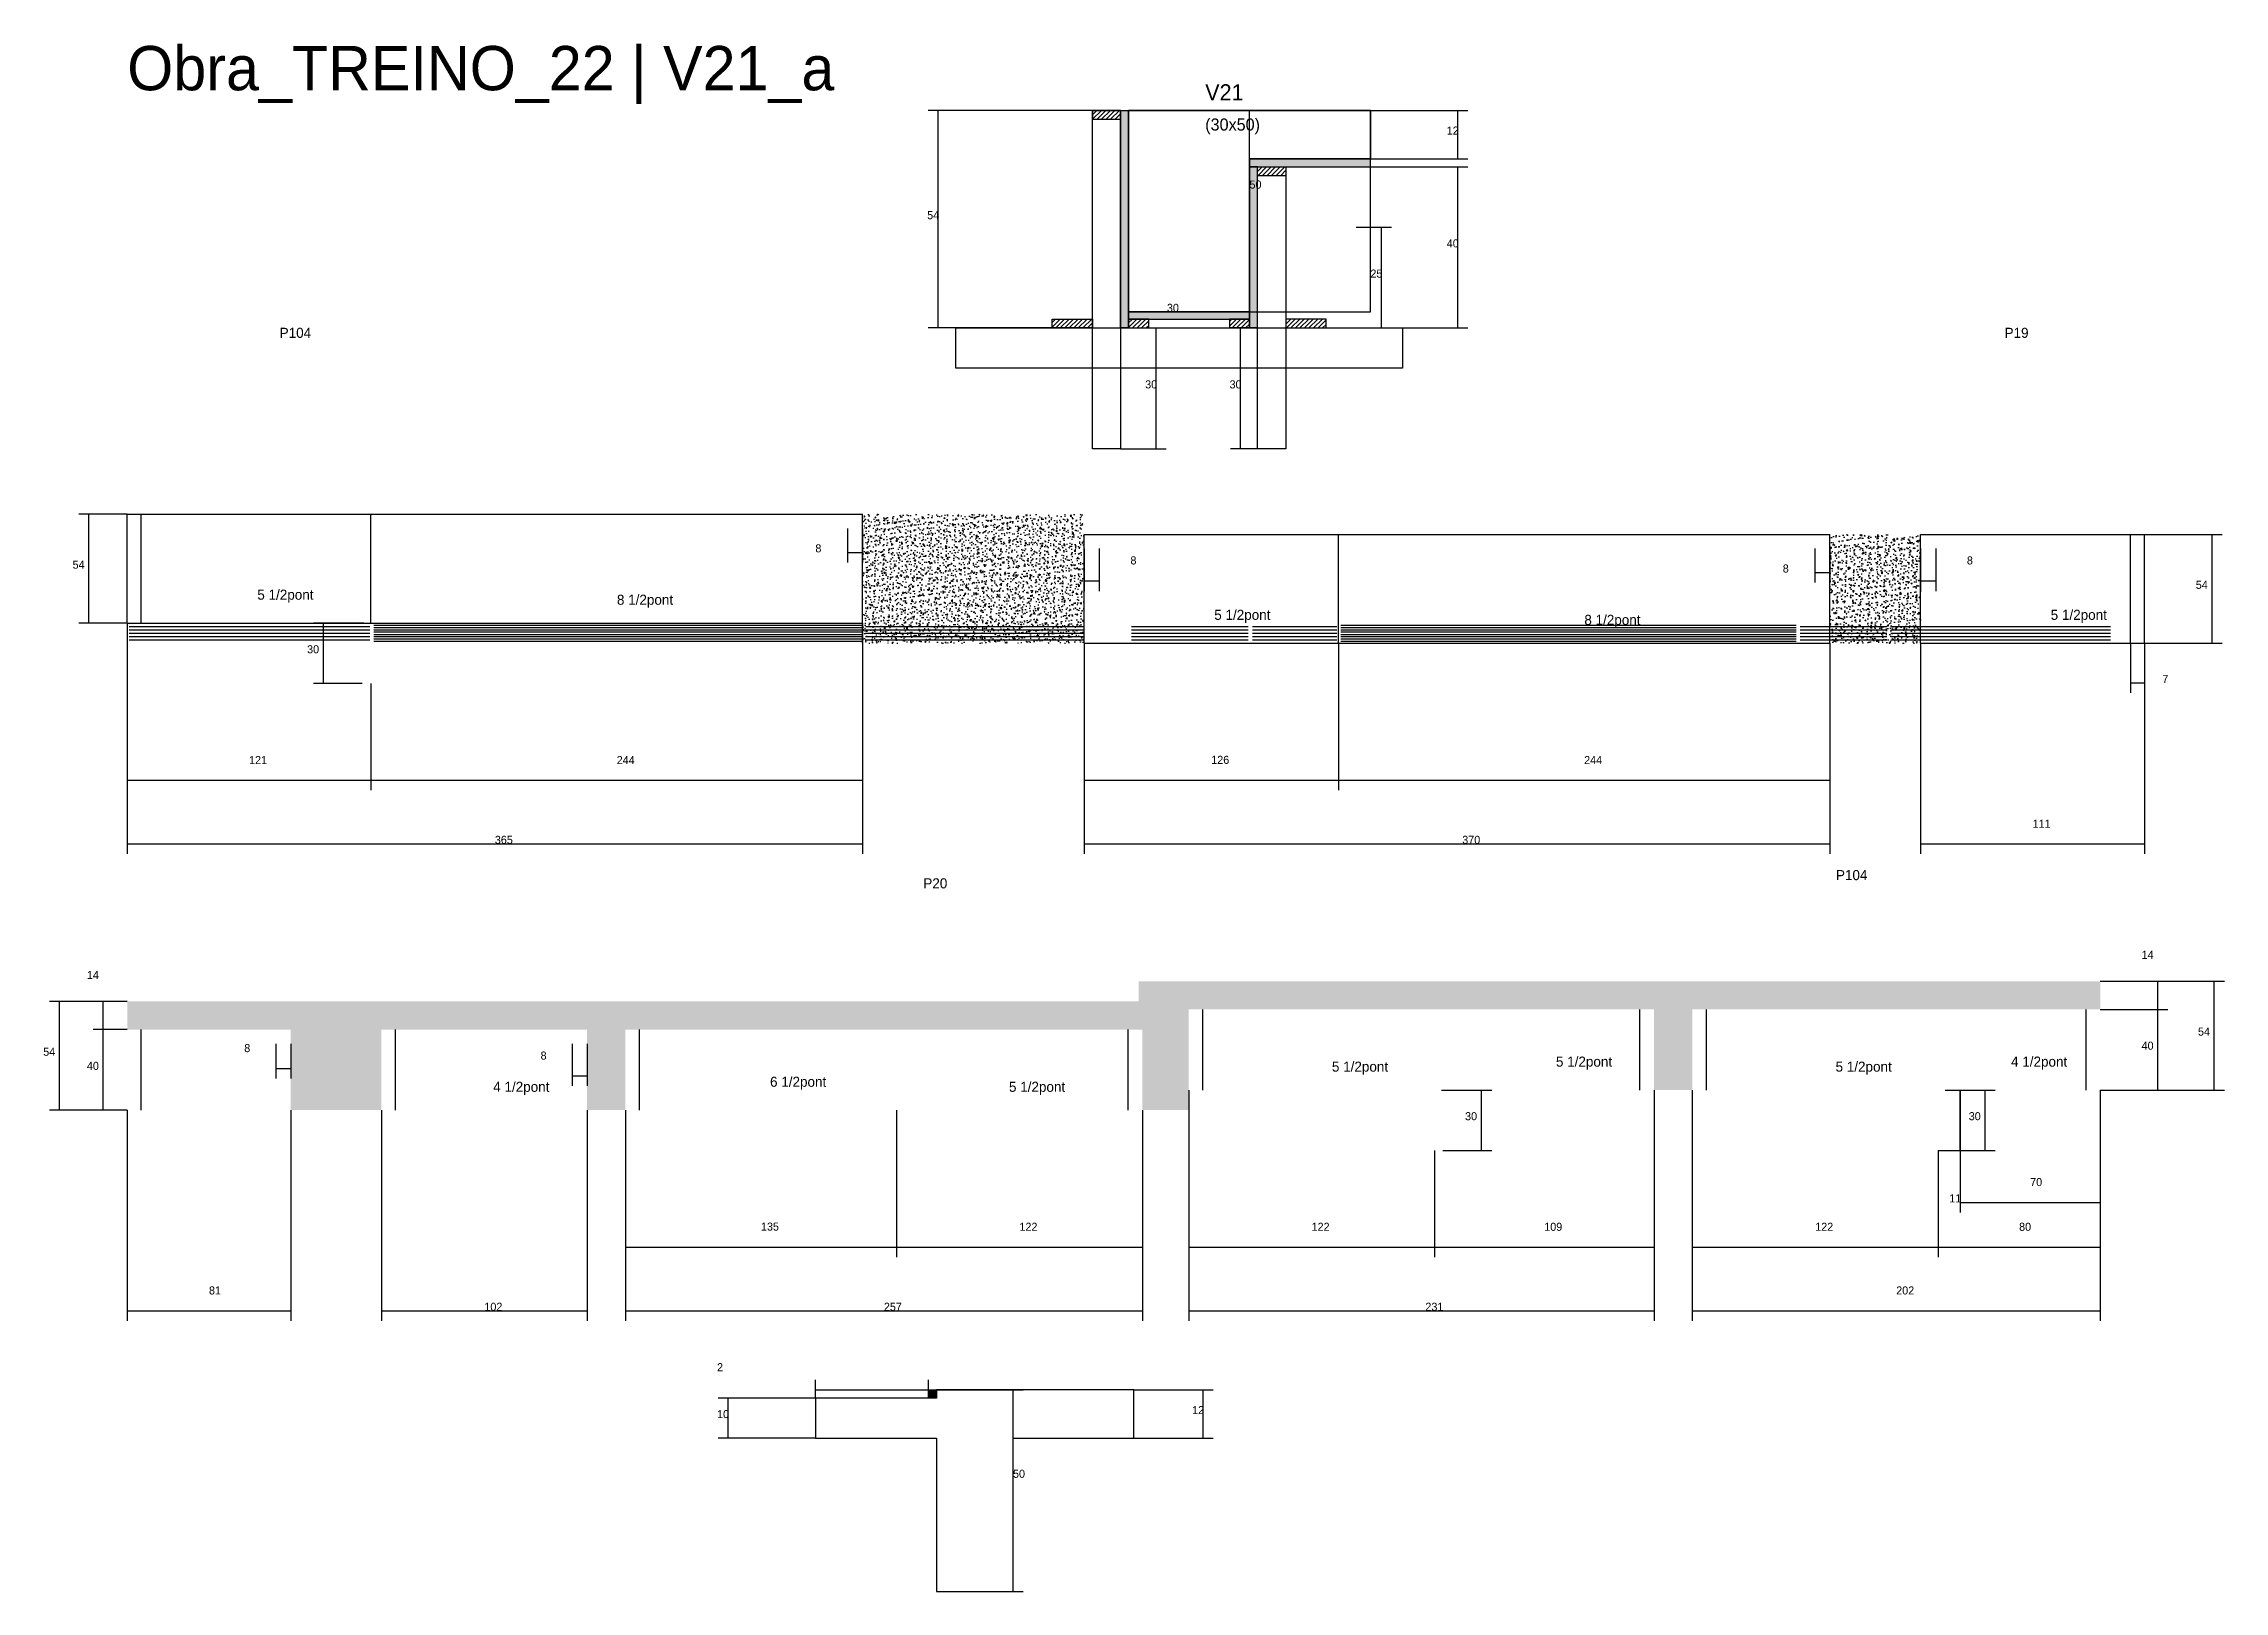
# Model space of a CAD drawing. Header units: metres. Extents: x -132 to 34800, y -36000 to 1848.
# Drawn here: x 8739 to 9821, y -26005 to -25237 of the extents above; entities that cross this region are included whole.
import ezdxf

# ---------------------------------------------------------------- set-up
doc = ezdxf.new("R2010")
doc.units = ezdxf.units.M
for name, color, linetype in [('CONCRETO', 251, 'Continuous'), ('COTA', 4, 'Continuous'), ('Cota Seção (2x)', 4, 'Continuous'), ('Hachura', 253, 'Continuous'), ('LABEL_ID', 3, 'Continuous'), ('Madeira', 126, 'Continuous'), ('NOMENCLATURA', 7, 'Continuous'), ('Painéis', 200, 'Continuous'), ('SARR_2.2x7', 40, 'Continuous'), ('Texto Seção', 7, 'Continuous')]:
    doc.layers.add(name, color=color, linetype=linetype)

msp = doc.modelspace()

# ---------------------------------------------------------------- texts
at = {"layer": 'COTA'}
for s, p in [('12', (9435, -25282)), ('54', (9177.1, -25324)), ('40', (9435, -25338)), ('25', (9397.1, -25353)), ('30', (9285.3, -25408)), ('30', (9327.2, -25408)), ('8', (9121.6, -25489.4)), ('8', (9278, -25495.4)), ('8', (9693.2, -25495.4)), ('54', (8752.9, -25497.5)), ('8', (9601.8, -25499.4)), ('54', (9806.8, -25507.5)), ('30', (8869.3, -25539.5)), ('7', (9790.2, -25554.2)), ('121', (8840.5, -25594.5)), ('244', (9023, -25594.5)), ('126', (9318.1, -25594.4)), ('244', (9503.2, -25594.5)), ('111', (9725.8, -25626.1)), ('365', (8962.5, -25634.1)), ('370', (9442.7, -25634.1)), ('14', (9779.9, -25691.2)), ('14', (8760, -25701.2)), ('54', (9807.9, -25729.3)), ('54', (8738.3, -25739.3)), ('8', (8838.1, -25737.5)), ('8', (8985.2, -25741.2)), ('40', (9779.9, -25736.3)), ('40', (8760, -25746.3)), ('30', (9444.1, -25771.3)), ('30', (9694.1, -25771.3)), ('70', (9724.6, -25804)), ('11', (9684.4, -25812.1)), ('135', (9094.6, -25826.1)), ('122', (9222.9, -25826.2)), ('122', (9367.9, -25826.2)), ('109', (9483.4, -25826.2)), ('122', (9617.9, -25826.2)), ('80', (9719.1, -25826.2)), ('81', (8820.6, -25857.8)), ('202', (9658.1, -25857.8)), ('102', (8957.3, -25865.9)), ('257', (9155.6, -25865.9)), ('231', (9424.4, -25865.9)), ('2', (9072.8, -25895.9)), ('12', (9308.6, -25917.2)), ('10', (9072.8, -25919.2))]:
    msp.add_text(s, height=4, dxfattribs=at).set_placement(p)
at = {"layer": 'Cota Seção (2x)'}
for s, p in [('50', (9337.1, -25308.8)), ('30', (9296.1, -25370)), ('50', (9219.7, -25948.8))]:
    msp.add_text(s, height=4, dxfattribs=at).set_placement(p)
at = {"layer": 'LABEL_ID'}
msp.add_text('Obra_TREINO_22 | V21_a', height=22, dxfattribs=at).set_placement((8780, -25260))
at = {"layer": 'NOMENCLATURA'}
for s, p in [('P104', (8855.7, -25382.9)), ('P19', (9711.9, -25382.9)), ('5 1/2pont', (8844.6, -25512.9)), ('8 1/2pont', (9023.1, -25515.4)), ('5 1/2pont', (9319.6, -25522.9)), ('8 1/2pont', (9503.3, -25525.4)), ('5 1/2pont', (9734.8, -25522.9)), ('P20', (9175.2, -25656.2)), ('P104', (9628.2, -25652.1)), ('5 1/2pont', (9489.2, -25744.7)), ('4 1/2pont', (9715.1, -25744.7)), ('4 1/2pont', (8961.7, -25757.2)), ('6 1/2pont', (9099.1, -25754.7)), ('5 1/2pont', (9217.7, -25757.2)), ('5 1/2pont', (9378, -25747.2)), ('5 1/2pont', (9628, -25747.2))]:
    msp.add_text(s, height=5, dxfattribs=at).set_placement(p)
at = {"layer": 'Texto Seção'}
for s, height, p in [('V21', 8, (9315.1, -25265)), ('(30x50)', 6, (9315.1, -25280))]:
    msp.add_text(s, height=height, dxfattribs=at).set_placement(p)

# ---------------------------------------------------------------- hatches: boundary and pattern name
at = {"layer": 'COTA'}
h = msp.add_hatch(dxfattribs=at)
h.set_pattern_fill('AR-CONC', scale=0.03)
h.paths.add_polyline_path([(9145, -25470.5), (9145, -25524.5), (9145, -25534.5), (9255, -25534.5), (9255, -25480.5), (9255, -25470.5)])
h = msp.add_hatch(dxfattribs=at)
h.set_pattern_fill('AR-CONC', scale=0.03)
h.paths.add_polyline_path([(9670.2, -25480.5), (9625.2, -25480.5), (9625.2, -25534.5), (9670.2, -25534.5)])
h = msp.add_hatch(dxfattribs=at)
h.set_pattern_fill('AR-CONC', scale=0.03)
h.paths.add_polyline_path([(9282.1, -25712.3), (8780, -25712.3), (8780, -25726.3), (8861.2, -25726.3), (8861.2, -25766.3), (8906.2, -25766.3), (8906.2, -25726.3), (9008.3, -25726.3), (9008.3, -25766.3), (9027.3, -25766.3), (9027.3, -25726.3), (9283.9, -25726.3), (9283.9, -25766.3), (9306.9, -25766.3), (9306.9, -25756.3), (9306.9, -25716.3), (9537.9, -25716.3), (9537.9, -25756.3), (9556.9, -25756.3), (9556.9, -25716.3), (9759.4, -25716.3), (9759.4, -25702.3), (9282.1, -25702.3)])
at = {"layer": 'Hachura'}
h = msp.add_hatch(dxfattribs=at)
h.set_pattern_fill('ANSI31', scale=0.5)
h.paths.add_polyline_path([(9259.1, -25270), (9259.1, -25274.4), (9259.1, -25274.4), (9273.1, -25274.4), (9273.1, -25274.4), (9273.1, -25270), (9273.1, -25270), (9259.1, -25270)])
h = msp.add_hatch(color=8, dxfattribs=at)
h.dxf.hatch_style = 1
h.paths.add_polyline_path([(9273.1, -25270), (9277.1, -25270), (9277.1, -25270), (9277.1, -25378), (9277.1, -25378), (9273.1, -25378), (9273.1, -25378), (9273.1, -25270)])
h = msp.add_hatch(color=8, dxfattribs=at)
h.dxf.hatch_style = 1
h.paths.add_polyline_path([(9397.1, -25298), (9397.1, -25294), (9397.1, -25294), (9337.1, -25294), (9337.1, -25294), (9337.1, -25298), (9337.1, -25298), (9397.1, -25298)])
h = msp.add_hatch(color=8, dxfattribs=at)
h.dxf.hatch_style = 1
h.paths.add_polyline_path([(9341.1, -25298), (9337.1, -25298), (9337.1, -25298), (9337.1, -25378), (9337.1, -25378), (9341.1, -25378), (9341.1, -25378), (9341.1, -25298)])
h = msp.add_hatch(dxfattribs=at)
h.set_pattern_fill('ANSI31', scale=0.5)
h.paths.add_polyline_path([(9355.1, -25298), (9355.1, -25302.4), (9355.1, -25302.4), (9341.1, -25302.4), (9341.1, -25302.4), (9341.1, -25298), (9341.1, -25298), (9355.1, -25298)])
h = msp.add_hatch(color=8, dxfattribs=at)
h.dxf.hatch_style = 1
h.paths.add_polyline_path([(9337.1, -25373.6), (9337.1, -25370), (9337.1, -25370), (9277.1, -25370), (9277.1, -25370), (9277.1, -25373.6), (9277.1, -25373.6), (9337.1, -25373.6)])
h = msp.add_hatch(dxfattribs=at)
h.set_pattern_fill('ANSI31', scale=0.5)
h.paths.add_polyline_path([(9239.1, -25378), (9239.1, -25373.6), (9239.1, -25373.6), (9259.1, -25373.6), (9259.1, -25373.6), (9259.1, -25378), (9259.1, -25378), (9239.1, -25378)])
h = msp.add_hatch(dxfattribs=at)
h.set_pattern_fill('ANSI31', scale=0.5)
h.paths.add_polyline_path([(9287.1, -25378), (9287.1, -25373.6), (9287.1, -25373.6), (9277.1, -25373.6), (9277.1, -25373.6), (9277.1, -25378), (9277.1, -25378), (9287.1, -25378)])
h = msp.add_hatch(dxfattribs=at)
h.set_pattern_fill('ANSI31', scale=0.5)
h.paths.add_polyline_path([(9337.1, -25378), (9337.1, -25373.6), (9337.1, -25373.6), (9327.1, -25373.6), (9327.1, -25373.6), (9327.1, -25378), (9327.1, -25378), (9337.1, -25378)])
h = msp.add_hatch(dxfattribs=at)
h.set_pattern_fill('ANSI31', scale=0.5)
h.paths.add_polyline_path([(9375.1, -25378), (9375.1, -25373.6), (9375.1, -25373.6), (9355.1, -25373.6), (9355.1, -25373.6), (9355.1, -25378), (9355.1, -25378), (9375.1, -25378)])
h = msp.add_hatch(color=8, dxfattribs=at)
h.dxf.hatch_style = 1
h.paths.add_polyline_path([(9177.7, -25905.2), (9181.7, -25905.2), (9181.7, -25905.2), (9181.7, -25909.2), (9181.7, -25909.2), (9177.7, -25909.2), (9177.7, -25909.2), (9177.7, -25905.2)])

# ---------------------------------------------------------------- linework, layer by layer
at = {"layer": 'CONCRETO'}
for points in [[(9277.1, -25290), (9277.1, -25270), (9397.1, -25270), (9397.1, -25294), (9337.1, -25294), (9337.1, -25370), (9277.1, -25370), (9277.1, -25290)], [(9277.1, -25370), (9397.1, -25370), (9397.1, -25270), (9277.1, -25270)]]:
    msp.add_lwpolyline(points, close=True, dxfattribs=at)
for points in [[(9181.7, -25909.2), (9121.7, -25909.2), (9121.7, -25929.2), (9181.7, -25929.2), (9181.7, -26005.2), (9219.7, -26005.2), (9219.7, -25939.2), (9219.7, -25929.2), (9279.7, -25929.2)], [(9279.7, -25929.2), (9279.7, -25905.2), (9181.7, -25905.2)]]:
    msp.add_lwpolyline(points, dxfattribs=at)
at = {"layer": 'COTA'}
for p, q in [((9259.1, -25270), (9177.6, -25270)), ((9182.6, -25378), (9182.6, -25270)), ((9397.1, -25270), (9445.5, -25270)), ((9440.5, -25294), (9440.5, -25270)), ((9397.1, -25294), (9445.5, -25294)), ((9397.1, -25298), (9445.5, -25298)), ((9440.5, -25378), (9440.5, -25298)), ((9390.1, -25328), (9407.6, -25328)), ((9402.6, -25378), (9402.6, -25328)), ((9239.1, -25378), (9177.6, -25378)), ((9273.1, -25378), (9295.8, -25378)), ((9290.8, -25438), (9290.8, -25378)), ((9341.1, -25378), (9327.7, -25378)), ((9332.7, -25438), (9332.7, -25378)), ((9375.1, -25378), (9445.5, -25378)), ((9390.1, -25378), (9407.6, -25378)), ((9273.1, -25438), (9295.8, -25438)), ((9341.1, -25438), (9327.7, -25438)), ((8780, -25470.5), (8756, -25470.5)), ((8761, -25524.5), (8761, -25470.5)), ((9137.5, -25477.5), (9137.5, -25494.4)), ((9145, -25477.5), (9145, -25494.4)), ((9781.4, -25480.5), (9819.9, -25480.5)), ((9814.9, -25534.5), (9814.9, -25480.5)), ((9137.5, -25489.4), (9145, -25489.4)), ((9255, -25487.5), (9255, -25508.6)), ((9262.5, -25487.5), (9262.5, -25508.6)), ((9617.7, -25487.5), (9617.7, -25504.4)), ((9625.2, -25487.5), (9625.2, -25504.4)), ((9670.2, -25487.5), (9670.2, -25508.6)), ((9677.7, -25487.5), (9677.7, -25508.6)), ((9617.7, -25499.4), (9625.2, -25499.4)), ((9255, -25503.6), (9262.5, -25503.6)), ((9670.2, -25503.6), (9677.7, -25503.6)), ((8780, -25524.5), (8756, -25524.5)), ((8780, -25524.5), (8780, -25607.5)), ((8780, -25524.5), (8780, -25639.1)), ((8897.5, -25524.5), (8872.5, -25524.5)), ((8877.5, -25554.5), (8877.5, -25524.5)), ((9145, -25524.5), (9145, -25639.1)), ((9145, -25524.5), (9145, -25607.5)), ((9255, -25534.5), (9255, -25607.5)), ((9255, -25534.5), (9255, -25639.1)), ((9381.2, -25534.5), (9381.2, -25607.5)), ((9381.2, -25534.5), (9381.2, -25607.5)), ((9625.2, -25534.5), (9625.2, -25639.1)), ((9625.2, -25534.5), (9625.2, -25607.5)), ((9670.2, -25534.5), (9670.2, -25639.1)), ((9774.4, -25534.5), (9774.4, -25559.2)), ((9781.4, -25534.5), (9781.4, -25639.1)), ((9781.4, -25534.5), (9781.4, -25559.2)), ((9781.4, -25534.5), (9819.9, -25534.5)), ((8896.7, -25554.5), (8872.5, -25554.5)), ((8901, -25554.5), (8901, -25607.5)), ((8901, -25554.5), (8901, -25607.5)), ((9774.4, -25554.2), (9781.4, -25554.2)), ((8780, -25602.5), (8901, -25602.5)), ((8901, -25602.5), (9145, -25602.5)), ((9255, -25602.5), (9381.2, -25602.5)), ((9381.2, -25602.5), (9625.2, -25602.5)), ((8780, -25634.1), (9145, -25634.1)), ((9255, -25634.1), (9625.2, -25634.1)), ((9670.2, -25634.1), (9781.4, -25634.1)), ((9759.4, -25702.3), (9793, -25702.3)), ((9759.4, -25702.3), (9821, -25702.3)), ((9788, -25716.3), (9788, -25702.3)), ((9816, -25756.3), (9816, -25702.3)), ((8780, -25712.3), (8741.4, -25712.3)), ((8746.4, -25766.3), (8746.4, -25712.3)), ((8780, -25712.3), (8763.1, -25712.3)), ((8768.1, -25726.3), (8768.1, -25712.3)), ((9759.4, -25716.3), (9793, -25716.3)), ((9759.4, -25716.3), (9793, -25716.3)), ((9788, -25756.3), (9788, -25716.3)), ((8780, -25726.3), (8763.1, -25726.3)), ((8780, -25726.3), (8763.1, -25726.3)), ((8768.1, -25766.3), (8768.1, -25726.3)), ((8853.7, -25733.3), (8853.7, -25750.6)), ((8861.2, -25733.3), (8861.2, -25750.6)), ((9000.8, -25733.3), (9000.8, -25754.3)), ((9008.3, -25733.3), (9008.3, -25754.3)), ((8853.7, -25745.6), (8861.2, -25745.6)), ((9000.8, -25749.3), (9008.3, -25749.3)), ((9306.9, -25756.3), (9306.9, -25870.9)), ((9306.9, -25756.3), (9306.9, -25839.3)), ((9432.4, -25756.3), (9457.3, -25756.3)), ((9452.3, -25786.3), (9452.3, -25756.3)), ((9537.9, -25756.3), (9537.9, -25839.3)), ((9537.9, -25756.3), (9537.9, -25870.9)), ((9556.9, -25756.3), (9556.9, -25839.3)), ((9556.9, -25756.3), (9556.9, -25870.9)), ((9682.4, -25756.3), (9707.3, -25756.3)), ((9689.9, -25786.3), (9689.9, -25756.3)), ((9689.9, -25756.3), (9694.9, -25756.3)), ((9689.9, -25756.3), (9689.9, -25817.1)), ((9702.3, -25786.3), (9702.3, -25756.3)), ((9759.4, -25756.3), (9759.4, -25839.3)), ((9759.4, -25756.3), (9759.4, -25870.9)), ((9759.4, -25756.3), (9793, -25756.3)), ((9759.4, -25756.3), (9821, -25756.3)), ((9759.4, -25756.3), (9759.4, -25817.1)), ((8780, -25766.3), (8741.4, -25766.3)), ((8780, -25766.3), (8763.1, -25766.3)), ((8780, -25766.3), (8780, -25870.9)), ((8861.2, -25766.3), (8861.2, -25870.9)), ((8906.2, -25766.3), (8906.2, -25870.9)), ((9008.3, -25766.3), (9008.3, -25870.9)), ((9027.3, -25766.3), (9027.3, -25839.3)), ((9027.3, -25766.3), (9027.3, -25870.9)), ((9161.9, -25766.3), (9161.9, -25839.3)), ((9161.9, -25766.3), (9161.9, -25839.3)), ((9283.9, -25766.3), (9283.9, -25870.9)), ((9283.9, -25766.3), (9283.9, -25839.3)), ((9428.9, -25786.3), (9428.9, -25839.3)), ((9428.9, -25786.3), (9428.9, -25839.3)), ((9433.1, -25786.3), (9457.3, -25786.3)), ((9678.9, -25786.3), (9678.9, -25839.3)), ((9678.9, -25786.3), (9678.9, -25839.3)), ((9678.9, -25786.3), (9694.9, -25786.3)), ((9683.1, -25786.3), (9707.3, -25786.3)), ((9689.9, -25812.1), (9759.4, -25812.1)), ((9027.3, -25834.3), (9161.9, -25834.3)), ((9161.9, -25834.3), (9283.9, -25834.3)), ((9306.9, -25834.3), (9428.9, -25834.3)), ((9428.9, -25834.3), (9537.9, -25834.3)), ((9556.9, -25834.3), (9678.9, -25834.3)), ((9678.9, -25834.3), (9759.4, -25834.3)), ((8780, -25865.9), (8861.2, -25865.9)), ((8906.2, -25865.9), (9008.3, -25865.9)), ((9027.3, -25865.9), (9283.9, -25865.9)), ((9306.9, -25865.9), (9537.9, -25865.9)), ((9556.9, -25865.9), (9759.4, -25865.9)), ((9121.7, -25909.2), (9121.7, -25900.2)), ((9177.7, -25905.2), (9177.7, -25900.2)), ((9121.7, -25909.2), (9073.3, -25909.2)), ((9078.3, -25929.2), (9078.3, -25909.2)), ((9121.7, -25905.2), (9177.7, -25905.2)), ((9279.7, -25905.2), (9319.1, -25905.2)), ((9314.1, -25929.2), (9314.1, -25905.2)), ((9121.7, -25929.2), (9073.3, -25929.2)), ((9279.7, -25929.2), (9319.1, -25929.2))]:
    msp.add_line(p, q, dxfattribs=at)
at = {"layer": 'Cota Seção (2x)'}
for p, q in [((9337.1, -25370), (9337.1, -25270)), ((9337.1, -25270), (9342.1, -25270)), ((9277.1, -25370), (9277.1, -25365)), ((9277.1, -25370), (9337.1, -25370)), ((9337.1, -25370), (9337.1, -25365)), ((9337.1, -25370), (9342.1, -25370)), ((9181.7, -25905.2), (9224.7, -25905.2)), ((9219.7, -26005.2), (9219.7, -25905.2)), ((9181.7, -26005.2), (9224.7, -26005.2))]:
    msp.add_line(p, q, dxfattribs=at)
at = {"layer": 'Madeira'}
for points in [[(9259.1, -25270), (9259.1, -25274.4), (9273.1, -25274.4), (9273.1, -25270)], [(9259.1, -25270), (9273.1, -25270), (9273.1, -25438), (9259.1, -25438)], [(9355.1, -25298), (9355.1, -25302.4), (9341.1, -25302.4), (9341.1, -25298)], [(9355.1, -25438), (9341.1, -25438), (9341.1, -25298), (9355.1, -25298)], [(9413, -25398), (9191.4, -25398), (9191.4, -25378), (9413, -25378)], [(9239.1, -25378), (9239.1, -25373.6), (9259.1, -25373.6), (9259.1, -25378)], [(9287.1, -25378), (9287.1, -25373.6), (9277.1, -25373.6), (9277.1, -25378)], [(9337.1, -25378), (9337.1, -25373.6), (9327.1, -25373.6), (9327.1, -25378)], [(9375.1, -25378), (9375.1, -25373.6), (9355.1, -25373.6), (9355.1, -25378)]]:
    msp.add_lwpolyline(points, close=True, dxfattribs=at)
at = {"layer": 'Painéis'}
for p, q in [((9277.1, -25378), (9277.1, -25270)), ((9337.1, -25294), (9397.1, -25294)), ((9337.1, -25298), (9337.1, -25294)), ((9397.1, -25298), (9397.1, -25294)), ((9337.1, -25378), (9337.1, -25298)), ((9277.1, -25370), (9337.1, -25370)), ((9277.1, -25373.6), (9277.1, -25370)), ((9337.1, -25373.6), (9337.1, -25370)), ((8780, -25470.5), (9145, -25470.5)), ((8780, -25524.5), (8780, -25470.5)), ((8901, -25524.5), (8901, -25470.5)), ((9145, -25524.5), (9145, -25470.5)), ((9255, -25480.5), (9625.2, -25480.5)), ((9255, -25534.5), (9255, -25480.5)), ((9381.2, -25534.5), (9381.2, -25480.5)), ((9625.2, -25534.5), (9625.2, -25480.5)), ((9670.2, -25480.5), (9781.4, -25480.5)), ((9670.2, -25534.5), (9670.2, -25480.5)), ((9781.4, -25534.5), (9781.4, -25480.5)), ((8780, -25524.5), (9145, -25524.5)), ((9145, -25534.5), (9145, -25524.5)), ((9255, -25534.5), (9625.2, -25534.5)), ((9670.2, -25534.5), (9781.4, -25534.5))]:
    msp.add_line(p, q, dxfattribs=at)
for points in [[(9273.1, -25270), (9277.1, -25270), (9277.1, -25378), (9273.1, -25378)], [(9397.1, -25298), (9397.1, -25294), (9337.1, -25294), (9337.1, -25298)], [(9341.1, -25298), (9337.1, -25298), (9337.1, -25378), (9341.1, -25378)], [(9337.1, -25373.6), (9337.1, -25370), (9277.1, -25370), (9277.1, -25373.6)], [(9177.7, -25905.2), (9181.7, -25905.2), (9181.7, -25909.2), (9177.7, -25909.2)]]:
    msp.add_lwpolyline(points, close=True, dxfattribs=at)
at = {"layer": 'SARR_2.2x7'}
for p, q in [((8787, -25524.5), (8787, -25470.5)), ((9774.4, -25534.5), (9774.4, -25480.5)), ((8781, -25526.2), (8900.5, -25526.2)), ((8781, -25527.8), (8900.5, -25527.8)), ((8781, -25529.5), (8900.5, -25529.5)), ((8781, -25531.2), (8900.5, -25531.2)), ((8781, -25532.8), (8900.5, -25532.8)), ((8902.5, -25525.6), (9144.5, -25525.6)), ((8902.5, -25526.7), (9144.5, -25526.7)), ((8902.5, -25527.8), (9144.5, -25527.8)), ((8902.5, -25528.9), (9144.5, -25528.9)), ((8902.5, -25530.1), (9144.5, -25530.1)), ((8902.5, -25531.2), (9144.5, -25531.2)), ((8902.5, -25532.3), (9144.5, -25532.3)), ((8902.5, -25533.4), (9144.5, -25533.4)), ((9146.5, -25526.2), (9254.5, -25526.2)), ((9146.5, -25527.8), (9254.5, -25527.8)), ((9146.5, -25529.5), (9254.5, -25529.5)), ((9146.5, -25531.2), (9254.5, -25531.2)), ((9146.5, -25532.8), (9254.5, -25532.8)), ((9278.5, -25526.2), (9336.5, -25526.2)), ((9278.5, -25527.8), (9336.5, -25527.8)), ((9278.5, -25529.5), (9336.5, -25529.5)), ((9278.5, -25531.2), (9336.5, -25531.2)), ((9278.5, -25532.8), (9336.5, -25532.8)), ((9338.5, -25526.2), (9380.5, -25526.2)), ((9338.5, -25527.8), (9380.5, -25527.8)), ((9338.5, -25529.5), (9380.5, -25529.5)), ((9338.5, -25531.2), (9380.5, -25531.2)), ((9338.5, -25532.8), (9380.5, -25532.8)), ((9382.5, -25525.6), (9608.5, -25525.6)), ((9382.5, -25526.7), (9608.5, -25526.7)), ((9382.5, -25527.8), (9608.5, -25527.8)), ((9382.5, -25528.9), (9608.5, -25528.9)), ((9382.5, -25530.1), (9608.5, -25530.1)), ((9382.5, -25531.2), (9608.5, -25531.2)), ((9382.5, -25532.3), (9608.5, -25532.3)), ((9382.5, -25533.4), (9608.5, -25533.4)), ((9610.5, -25526.2), (9653.5, -25526.2)), ((9610.5, -25527.8), (9653.5, -25527.8)), ((9610.5, -25529.5), (9653.5, -25529.5)), ((9610.5, -25531.2), (9653.5, -25531.2)), ((9610.5, -25532.8), (9653.5, -25532.8)), ((9655.5, -25526.2), (9764.5, -25526.2)), ((9655.5, -25527.8), (9764.5, -25527.8)), ((9655.5, -25529.5), (9764.5, -25529.5)), ((9655.5, -25531.2), (9764.5, -25531.2)), ((9655.5, -25532.8), (9764.5, -25532.8)), ((9313.9, -25756.3), (9313.9, -25716.3)), ((9530.9, -25756.3), (9530.9, -25716.3)), ((9563.9, -25756.3), (9563.9, -25716.3)), ((9752.4, -25756.3), (9752.4, -25716.3)), ((8787, -25766.3), (8787, -25726.3)), ((8913.2, -25766.3), (8913.2, -25726.3)), ((9034.3, -25766.3), (9034.3, -25726.3)), ((9276.9, -25766.3), (9276.9, -25726.3))]:
    msp.add_line(p, q, dxfattribs=at)

msp.set_redraw_order([(e.dxf.handle, doc.entitydb.next_handle()) for e in msp.query("TEXT MTEXT ATTDEF DIMENSION ARC_DIMENSION")])  # texts and dimensions are drawn at this point

doc.saveas('drawing.dxf')
